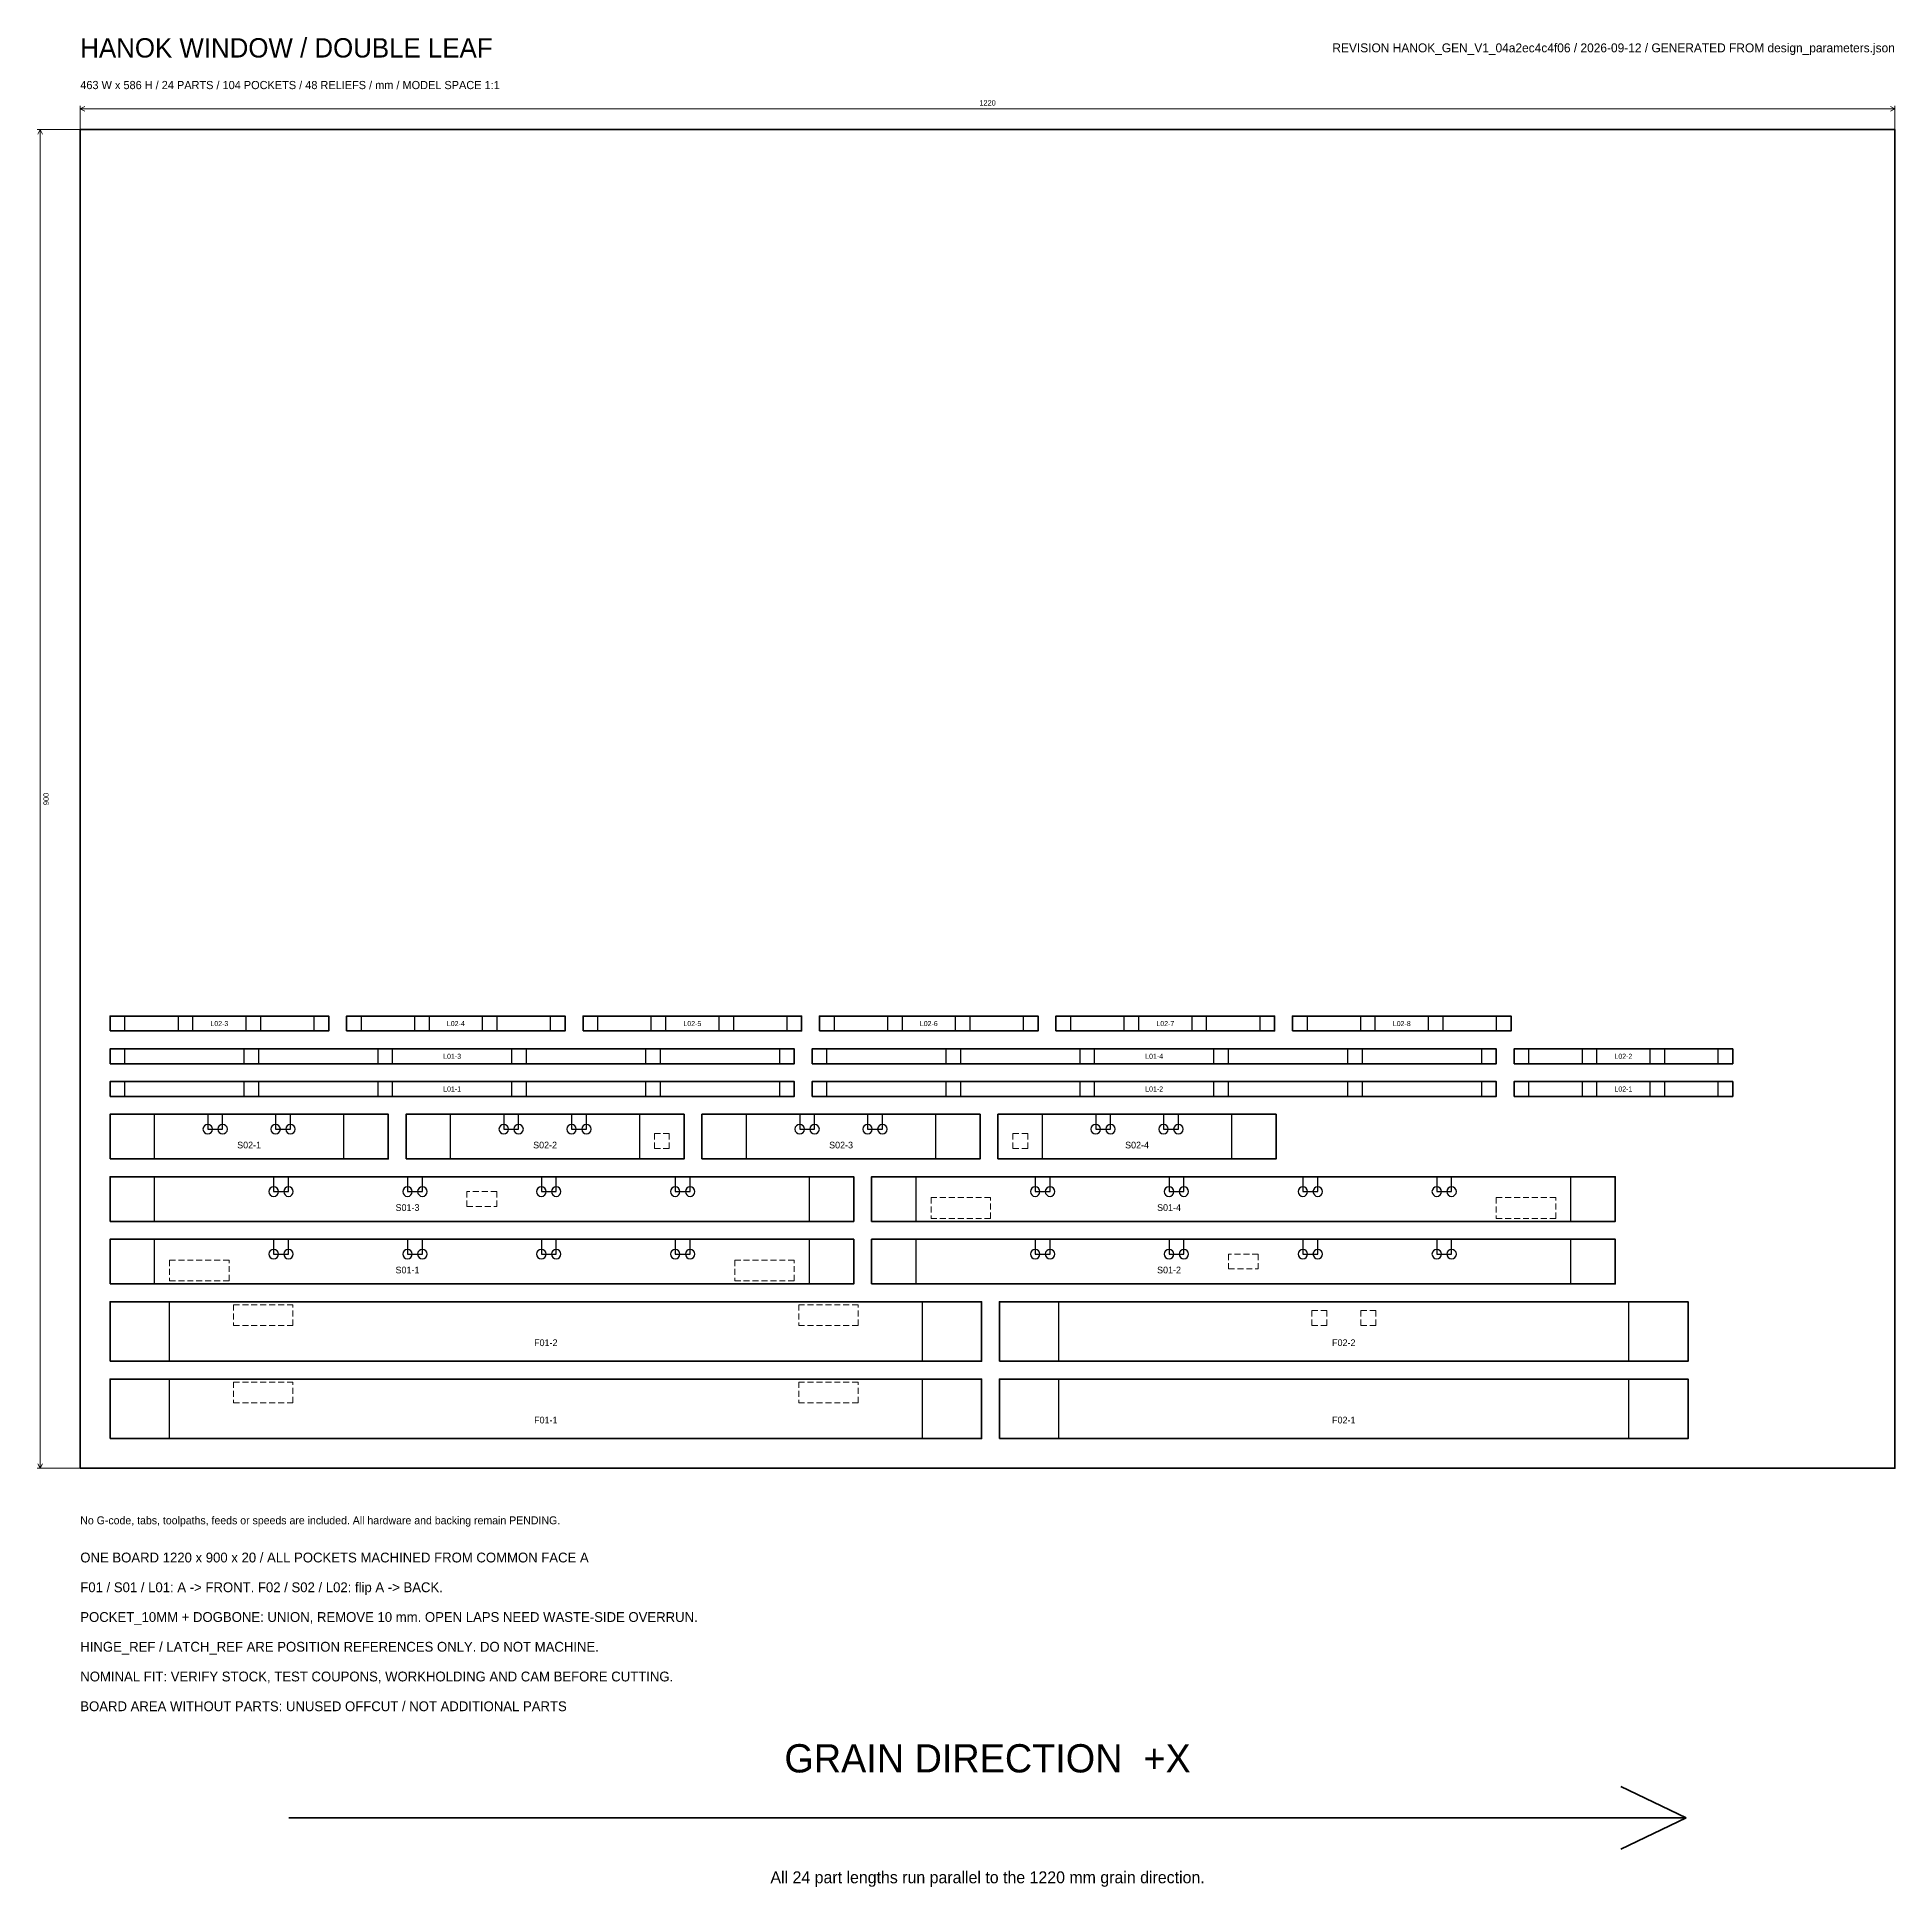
# Model space of a CAD drawing. Header units: millimetres. Extents: x -29 to 2483, y -456 to 962.
# Drawn here: x -29 to 1220, y -281 to 962 of the extents above; entities that cross this region are included whole.
import ezdxf
from ezdxf.enums import TextEntityAlignment as Align

# ---------------------------------------------------------------- set-up
doc = ezdxf.new("R2010")
doc.units = ezdxf.units.MM
doc.linetypes.add('REF_DASH', pattern=[6, 4, -2])
for name, color, linetype, lineweight in [('BOARD_BOUNDARY', 8, 'Continuous', 35), ('CUT_THROUGH', 7, 'Continuous', 35), ('DIMENSIONS', 3, 'Continuous', 18), ('DOGBONE', 6, 'Continuous', 25), ('GRAIN_DIRECTION', 3, 'Continuous', 35), ('HINGE_REF', 4, 'REF_DASH', 18), ('LATCH_REF', 4, 'REF_DASH', 18), ('NOTES', 7, 'Continuous', 18), ('PART_ID', 7, 'Continuous', 18), ('POCKET_10MM', 30, 'Continuous', 25)]:
    doc.layers.add(name, color=color, linetype=linetype, lineweight=lineweight)

msp = doc.modelspace()

# ---------------------------------------------------------------- texts
at = {"layer": 'DIMENSIONS'}
msp.add_text('1220', height=3.6, dxfattribs=at).set_placement((610, 918), align=Align.MIDDLE_CENTER)
msp.add_text('900', height=3.6, rotation=90, dxfattribs=at).set_placement((-23, 450), align=Align.MIDDLE_CENTER)
at = {"layer": 'GRAIN_DIRECTION'}
msp.add_text('GRAIN DIRECTION  +X', height=19, dxfattribs=at).set_placement((610, -195), align=Align.MIDDLE_CENTER)
at = {"layer": 'NOTES'}
for s, height, p in [('HANOK WINDOW / DOUBLE LEAF', 13, (0, 955)), ('463 W x 586 H / 24 PARTS / 104 POCKETS / 48 RELIEFS / mm / MODEL SPACE 1:1', 5.5, (0, 930)), ('No G-code, tabs, toolpaths, feeds or speeds are included. All hardware and backing remain PENDING.', 5.3, (0, -35)), ('ONE BOARD 1220 x 900 x 20 / ALL POCKETS MACHINED FROM COMMON FACE A', 6.6, (0, -60)), ('F01 / S01 / L01: A -> FRONT. F02 / S02 / L02: flip A -> BACK.', 6.6, (0, -80)), ('POCKET_10MM + DOGBONE: UNION, REMOVE 10 mm. OPEN LAPS NEED WASTE-SIDE OVERRUN.', 6.6, (0, -100)), ('HINGE_REF / LATCH_REF ARE POSITION REFERENCES ONLY. DO NOT MACHINE.', 6.6, (0, -120)), ('NOMINAL FIT: VERIFY STOCK, TEST COUPONS, WORKHOLDING AND CAM BEFORE CUTTING.', 6.6, (0, -140)), ('BOARD AREA WITHOUT PARTS: UNUSED OFFCUT / NOT ADDITIONAL PARTS', 6.6, (0, -160))]:
    msp.add_text(s, height=height, dxfattribs=at).set_placement(p, align=Align.MIDDLE_LEFT)
msp.add_text('REVISION HANOK_GEN_V1_04a2ec4c4f06 / 2026-09-12 / GENERATED FROM design_parameters.json', height=6, dxfattribs=at).set_placement((1220, 955), align=Align.MIDDLE_RIGHT)
msp.add_text('All 24 part lengths run parallel to the 1220 mm grain direction.', height=8, dxfattribs=at).set_placement((610, -275), align=Align.MIDDLE_CENTER)
at = {"layer": 'PART_ID'}
for s, height, p in [('L02-3', 3.4, (93.5, 299)), ('L02-4', 3.4, (252.5, 299)), ('L02-5', 3.4, (411.5, 299)), ('L02-6', 3.4, (570.5, 299)), ('L02-7', 3.4, (729.5, 299)), ('L02-8', 3.4, (888.5, 299)), ('L01-3', 3.4, (250, 277)), ('L01-4', 3.4, (722, 277)), ('L02-2', 3.4, (1037.5, 277)), ('L01-1', 3.4, (250, 255)), ('L01-2', 3.4, (722, 255)), ('L02-1', 3.4, (1037.5, 255)), ('S02-1', 4.5, (113.5, 217.3)), ('S02-2', 4.5, (312.5, 217.3)), ('S02-3', 4.5, (511.5, 217.3)), ('S02-4', 4.5, (710.5, 217.3)), ('S01-3', 4.5, (220, 175.3)), ('S01-4', 4.5, (732, 175.3)), ('S01-1', 4.5, (220, 133.3)), ('S01-2', 4.5, (732, 133.3)), ('F01-2', 4.5, (313, 84.4)), ('F02-2', 4.5, (849.5, 84.4)), ('F01-1', 4.5, (313, 32.4)), ('F02-1', 4.5, (849.5, 32.4))]:
    msp.add_text(s, height=height, dxfattribs=at).set_placement(p, align=Align.MIDDLE_CENTER)

# ---------------------------------------------------------------- linework, layer by layer
at = {"layer": 'BOARD_BOUNDARY'}
msp.add_lwpolyline([(0, 0), (1220, 0), (1220, 900), (0, 900)], close=True, dxfattribs=at)
at = {"layer": 'CUT_THROUGH'}
for points in [[(20, 294), (167, 294), (167, 304), (20, 304)], [(179, 294), (326, 294), (326, 304), (179, 304)], [(338, 294), (485, 294), (485, 304), (338, 304)], [(497, 294), (644, 294), (644, 304), (497, 304)], [(656, 294), (803, 294), (803, 304), (656, 304)], [(815, 294), (962, 294), (962, 304), (815, 304)], [(20, 272), (480, 272), (480, 282), (20, 282)], [(492, 272), (952, 272), (952, 282), (492, 282)], [(964, 272), (1111, 272), (1111, 282), (964, 282)], [(20, 250), (480, 250), (480, 260), (20, 260)], [(492, 250), (952, 250), (952, 260), (492, 260)], [(964, 250), (1111, 250), (1111, 260), (964, 260)], [(20, 208), (207, 208), (207, 238), (20, 238)], [(219, 208), (406, 208), (406, 238), (219, 238)], [(418, 208), (605, 208), (605, 238), (418, 238)], [(617, 208), (804, 208), (804, 238), (617, 238)], [(20, 166), (520, 166), (520, 196), (20, 196)], [(532, 166), (1032, 166), (1032, 196), (532, 196)], [(20, 124), (520, 124), (520, 154), (20, 154)], [(532, 124), (1032, 124), (1032, 154), (532, 154)], [(20, 72), (606, 72), (606, 112), (20, 112)], [(618, 72), (1081, 72), (1081, 112), (618, 112)], [(20, 20), (606, 20), (606, 60), (20, 60)], [(618, 20), (1081, 20), (1081, 60), (618, 60)]]:
    msp.add_lwpolyline(points, close=True, dxfattribs=at)
at = {"layer": 'DIMENSIONS'}
for p, q in [((0, 900), (0, 916)), ((0, 914), (3, 915.5)), ((0, 914), (1220, 914)), ((0, 914), (3, 912.5)), ((1220, 914), (1217, 915.5)), ((1220, 914), (1217, 912.5)), ((1220, 900), (1220, 916)), ((0, 900), (-29, 900)), ((-27, 900), (-28.5, 897)), ((-27, 0), (-27, 900)), ((-27, 900), (-25.5, 897)), ((0, 0), (-29, 0)), ((-27, 0), (-28.5, 3)), ((-27, 0), (-25.5, 3))]:
    msp.add_line(p, q, dxfattribs=at)
at = {"layer": 'DOGBONE'}
for points in [[(88.9, 228, 1), (82.5, 228, 1)], [(98.9, 228, 1), (92.5, 228, 1)], [(134.5, 228, 1), (128.1, 228, 1)], [(144.5, 228, 1), (138.1, 228, 1)], [(287.9, 228, 1), (281.5, 228, 1)], [(297.9, 228, 1), (291.5, 228, 1)], [(333.5, 228, 1), (327.1, 228, 1)], [(343.5, 228, 1), (337.1, 228, 1)], [(486.9, 228, 1), (480.5, 228, 1)], [(496.9, 228, 1), (490.5, 228, 1)], [(532.5, 228, 1), (526.1, 228, 1)], [(542.5, 228, 1), (536.1, 228, 1)], [(685.9, 228, 1), (679.5, 228, 1)], [(695.9, 228, 1), (689.5, 228, 1)], [(731.5, 228, 1), (725.1, 228, 1)], [(741.5, 228, 1), (735.1, 228, 1)], [(133.2, 186, 1), (126.8, 186, 1)], [(143.2, 186, 1), (136.8, 186, 1)], [(223.2, 186, 1), (216.8, 186, 1)], [(233.2, 186, 1), (226.8, 186, 1)], [(313.2, 186, 1), (306.8, 186, 1)], [(323.2, 186, 1), (316.8, 186, 1)], [(403.2, 186, 1), (396.8, 186, 1)], [(413.2, 186, 1), (406.8, 186, 1)], [(645.2, 186, 1), (638.8, 186, 1)], [(655.2, 186, 1), (648.8, 186, 1)], [(735.2, 186, 1), (728.8, 186, 1)], [(745.2, 186, 1), (738.8, 186, 1)], [(825.2, 186, 1), (818.8, 186, 1)], [(835.2, 186, 1), (828.8, 186, 1)], [(915.2, 186, 1), (908.8, 186, 1)], [(925.2, 186, 1), (918.8, 186, 1)], [(133.2, 144, 1), (126.8, 144, 1)], [(143.2, 144, 1), (136.8, 144, 1)], [(223.2, 144, 1), (216.8, 144, 1)], [(233.2, 144, 1), (226.8, 144, 1)], [(313.2, 144, 1), (306.8, 144, 1)], [(323.2, 144, 1), (316.8, 144, 1)], [(403.2, 144, 1), (396.8, 144, 1)], [(413.2, 144, 1), (406.8, 144, 1)], [(645.2, 144, 1), (638.8, 144, 1)], [(655.2, 144, 1), (648.8, 144, 1)], [(735.2, 144, 1), (728.8, 144, 1)], [(745.2, 144, 1), (738.8, 144, 1)], [(825.2, 144, 1), (818.8, 144, 1)], [(835.2, 144, 1), (828.8, 144, 1)], [(915.2, 144, 1), (908.8, 144, 1)], [(925.2, 144, 1), (918.8, 144, 1)]]:
    msp.add_lwpolyline(points, format="xyb", close=True, dxfattribs=at)
at = {"layer": 'GRAIN_DIRECTION'}
for p, q in [((1079.7, -235), (1035.7, -214)), ((140.3, -235), (1079.7, -235)), ((1079.7, -235), (1035.7, -256))]:
    msp.add_line(p, q, dxfattribs=at)
at = {"layer": 'HINGE_REF'}
for points in [[(572, 168), (612, 168), (612, 182), (572, 182)], [(952, 168), (992, 168), (992, 182), (952, 182)], [(100, 140), (60, 140), (60, 126), (100, 126)], [(480, 140), (440, 140), (440, 126), (480, 126)], [(103, 96), (143, 96), (143, 110), (103, 110)], [(483, 96), (523, 96), (523, 110), (483, 110)], [(143, 58), (103, 58), (103, 44), (143, 44)], [(523, 58), (483, 58), (483, 44), (523, 44)]]:
    msp.add_lwpolyline(points, close=True, dxfattribs=at)
at = {"layer": 'LATCH_REF'}
for points in [[(396, 225), (396, 215), (386, 215), (386, 225)], [(637, 225), (637, 215), (627, 215), (627, 225)], [(280, 186), (260, 186), (260, 176), (280, 176)], [(772, 134), (792, 134), (792, 144), (772, 144)], [(838, 106), (838, 96), (828, 96), (828, 106)], [(871, 106), (871, 96), (861, 96), (861, 106)]]:
    msp.add_lwpolyline(points, close=True, dxfattribs=at)
at = {"layer": 'POCKET_10MM'}
for points in [[(20, 294), (30, 294), (30, 304), (20, 304)], [(65.7, 294), (75.7, 294), (75.7, 304), (65.7, 304)], [(111.3, 294), (121.3, 294), (121.3, 304), (111.3, 304)], [(157, 294), (167, 294), (167, 304), (157, 304)], [(179, 294), (189, 294), (189, 304), (179, 304)], [(224.7, 294), (234.7, 294), (234.7, 304), (224.7, 304)], [(270.3, 294), (280.3, 294), (280.3, 304), (270.3, 304)], [(316, 294), (326, 294), (326, 304), (316, 304)], [(338, 294), (348, 294), (348, 304), (338, 304)], [(383.7, 294), (393.7, 294), (393.7, 304), (383.7, 304)], [(429.3, 294), (439.3, 294), (439.3, 304), (429.3, 304)], [(475, 294), (485, 294), (485, 304), (475, 304)], [(497, 294), (507, 294), (507, 304), (497, 304)], [(542.7, 294), (552.7, 294), (552.7, 304), (542.7, 304)], [(588.3, 294), (598.3, 294), (598.3, 304), (588.3, 304)], [(634, 294), (644, 294), (644, 304), (634, 304)], [(656, 294), (666, 294), (666, 304), (656, 304)], [(701.7, 294), (711.7, 294), (711.7, 304), (701.7, 304)], [(747.3, 294), (757.3, 294), (757.3, 304), (747.3, 304)], [(793, 294), (803, 294), (803, 304), (793, 304)], [(815, 294), (825, 294), (825, 304), (815, 304)], [(860.7, 294), (870.7, 294), (870.7, 304), (860.7, 304)], [(906.3, 294), (916.3, 294), (916.3, 304), (906.3, 304)], [(952, 294), (962, 294), (962, 304), (952, 304)], [(20, 272), (30, 272), (30, 282), (20, 282)], [(110, 272), (120, 272), (120, 282), (110, 282)], [(200, 272), (210, 272), (210, 282), (200, 282)], [(290, 272), (300, 272), (300, 282), (290, 282)], [(380, 272), (390, 272), (390, 282), (380, 282)], [(470, 272), (480, 272), (480, 282), (470, 282)], [(492, 272), (502, 272), (502, 282), (492, 282)], [(582, 272), (592, 272), (592, 282), (582, 282)], [(672, 272), (682, 272), (682, 282), (672, 282)], [(762, 272), (772, 272), (772, 282), (762, 282)], [(852, 272), (862, 272), (862, 282), (852, 282)], [(942, 272), (952, 272), (952, 282), (942, 282)], [(964, 272), (974, 272), (974, 282), (964, 282)], [(1009.7, 272), (1019.7, 272), (1019.7, 282), (1009.7, 282)], [(1055.3, 272), (1065.3, 272), (1065.3, 282), (1055.3, 282)], [(1101, 272), (1111, 272), (1111, 282), (1101, 282)], [(20, 250), (30, 250), (30, 260), (20, 260)], [(110, 250), (120, 250), (120, 260), (110, 260)], [(200, 250), (210, 250), (210, 260), (200, 260)], [(290, 250), (300, 250), (300, 260), (290, 260)], [(380, 250), (390, 250), (390, 260), (380, 260)], [(470, 250), (480, 250), (480, 260), (470, 260)], [(492, 250), (502, 250), (502, 260), (492, 260)], [(582, 250), (592, 250), (592, 260), (582, 260)], [(672, 250), (682, 250), (682, 260), (672, 260)], [(762, 250), (772, 250), (772, 260), (762, 260)], [(852, 250), (862, 250), (862, 260), (852, 260)], [(942, 250), (952, 250), (952, 260), (942, 260)], [(964, 250), (974, 250), (974, 260), (964, 260)], [(1009.7, 250), (1019.7, 250), (1019.7, 260), (1009.7, 260)], [(1055.3, 250), (1065.3, 250), (1065.3, 260), (1055.3, 260)], [(1101, 250), (1111, 250), (1111, 260), (1101, 260)], [(20, 208), (50, 208), (50, 238), (20, 238)], [(85.7, 228), (95.7, 228), (95.7, 238), (85.7, 238)], [(131.3, 228), (141.3, 228), (141.3, 238), (131.3, 238)], [(177, 208), (207, 208), (207, 238), (177, 238)], [(219, 208), (249, 208), (249, 238), (219, 238)], [(284.7, 228), (294.7, 228), (294.7, 238), (284.7, 238)], [(330.3, 228), (340.3, 228), (340.3, 238), (330.3, 238)], [(376, 208), (406, 208), (406, 238), (376, 238)], [(418, 208), (448, 208), (448, 238), (418, 238)], [(483.7, 228), (493.7, 228), (493.7, 238), (483.7, 238)], [(529.3, 228), (539.3, 228), (539.3, 238), (529.3, 238)], [(575, 208), (605, 208), (605, 238), (575, 238)], [(617, 208), (647, 208), (647, 238), (617, 238)], [(682.7, 228), (692.7, 228), (692.7, 238), (682.7, 238)], [(728.3, 228), (738.3, 228), (738.3, 238), (728.3, 238)], [(774, 208), (804, 208), (804, 238), (774, 238)], [(20, 166), (50, 166), (50, 196), (20, 196)], [(130, 186), (140, 186), (140, 196), (130, 196)], [(220, 186), (230, 186), (230, 196), (220, 196)], [(310, 186), (320, 186), (320, 196), (310, 196)], [(400, 186), (410, 186), (410, 196), (400, 196)], [(490, 166), (520, 166), (520, 196), (490, 196)], [(532, 166), (562, 166), (562, 196), (532, 196)], [(642, 186), (652, 186), (652, 196), (642, 196)], [(732, 186), (742, 186), (742, 196), (732, 196)], [(822, 186), (832, 186), (832, 196), (822, 196)], [(912, 186), (922, 186), (922, 196), (912, 196)], [(1002, 166), (1032, 166), (1032, 196), (1002, 196)], [(20, 124), (50, 124), (50, 154), (20, 154)], [(130, 144), (140, 144), (140, 154), (130, 154)], [(220, 144), (230, 144), (230, 154), (220, 154)], [(310, 144), (320, 144), (320, 154), (310, 154)], [(400, 144), (410, 144), (410, 154), (400, 154)], [(490, 124), (520, 124), (520, 154), (490, 154)], [(532, 124), (562, 124), (562, 154), (532, 154)], [(642, 144), (652, 144), (652, 154), (642, 154)], [(732, 144), (742, 144), (742, 154), (732, 154)], [(822, 144), (832, 144), (832, 154), (822, 154)], [(912, 144), (922, 144), (922, 154), (912, 154)], [(1002, 124), (1032, 124), (1032, 154), (1002, 154)], [(20, 72), (60, 72), (60, 112), (20, 112)], [(566, 72), (606, 72), (606, 112), (566, 112)], [(618, 72), (658, 72), (658, 112), (618, 112)], [(1041, 72), (1081, 72), (1081, 112), (1041, 112)], [(20, 20), (60, 20), (60, 60), (20, 60)], [(566, 20), (606, 20), (606, 60), (566, 60)], [(618, 20), (658, 20), (658, 60), (618, 60)], [(1041, 20), (1081, 20), (1081, 60), (1041, 60)]]:
    msp.add_lwpolyline(points, close=True, dxfattribs=at)

msp.set_redraw_order([(e.dxf.handle, doc.entitydb.next_handle()) for e in msp.query("TEXT MTEXT ATTDEF DIMENSION ARC_DIMENSION")])  # texts and dimensions are drawn at this point

doc.saveas('drawing.dxf')
